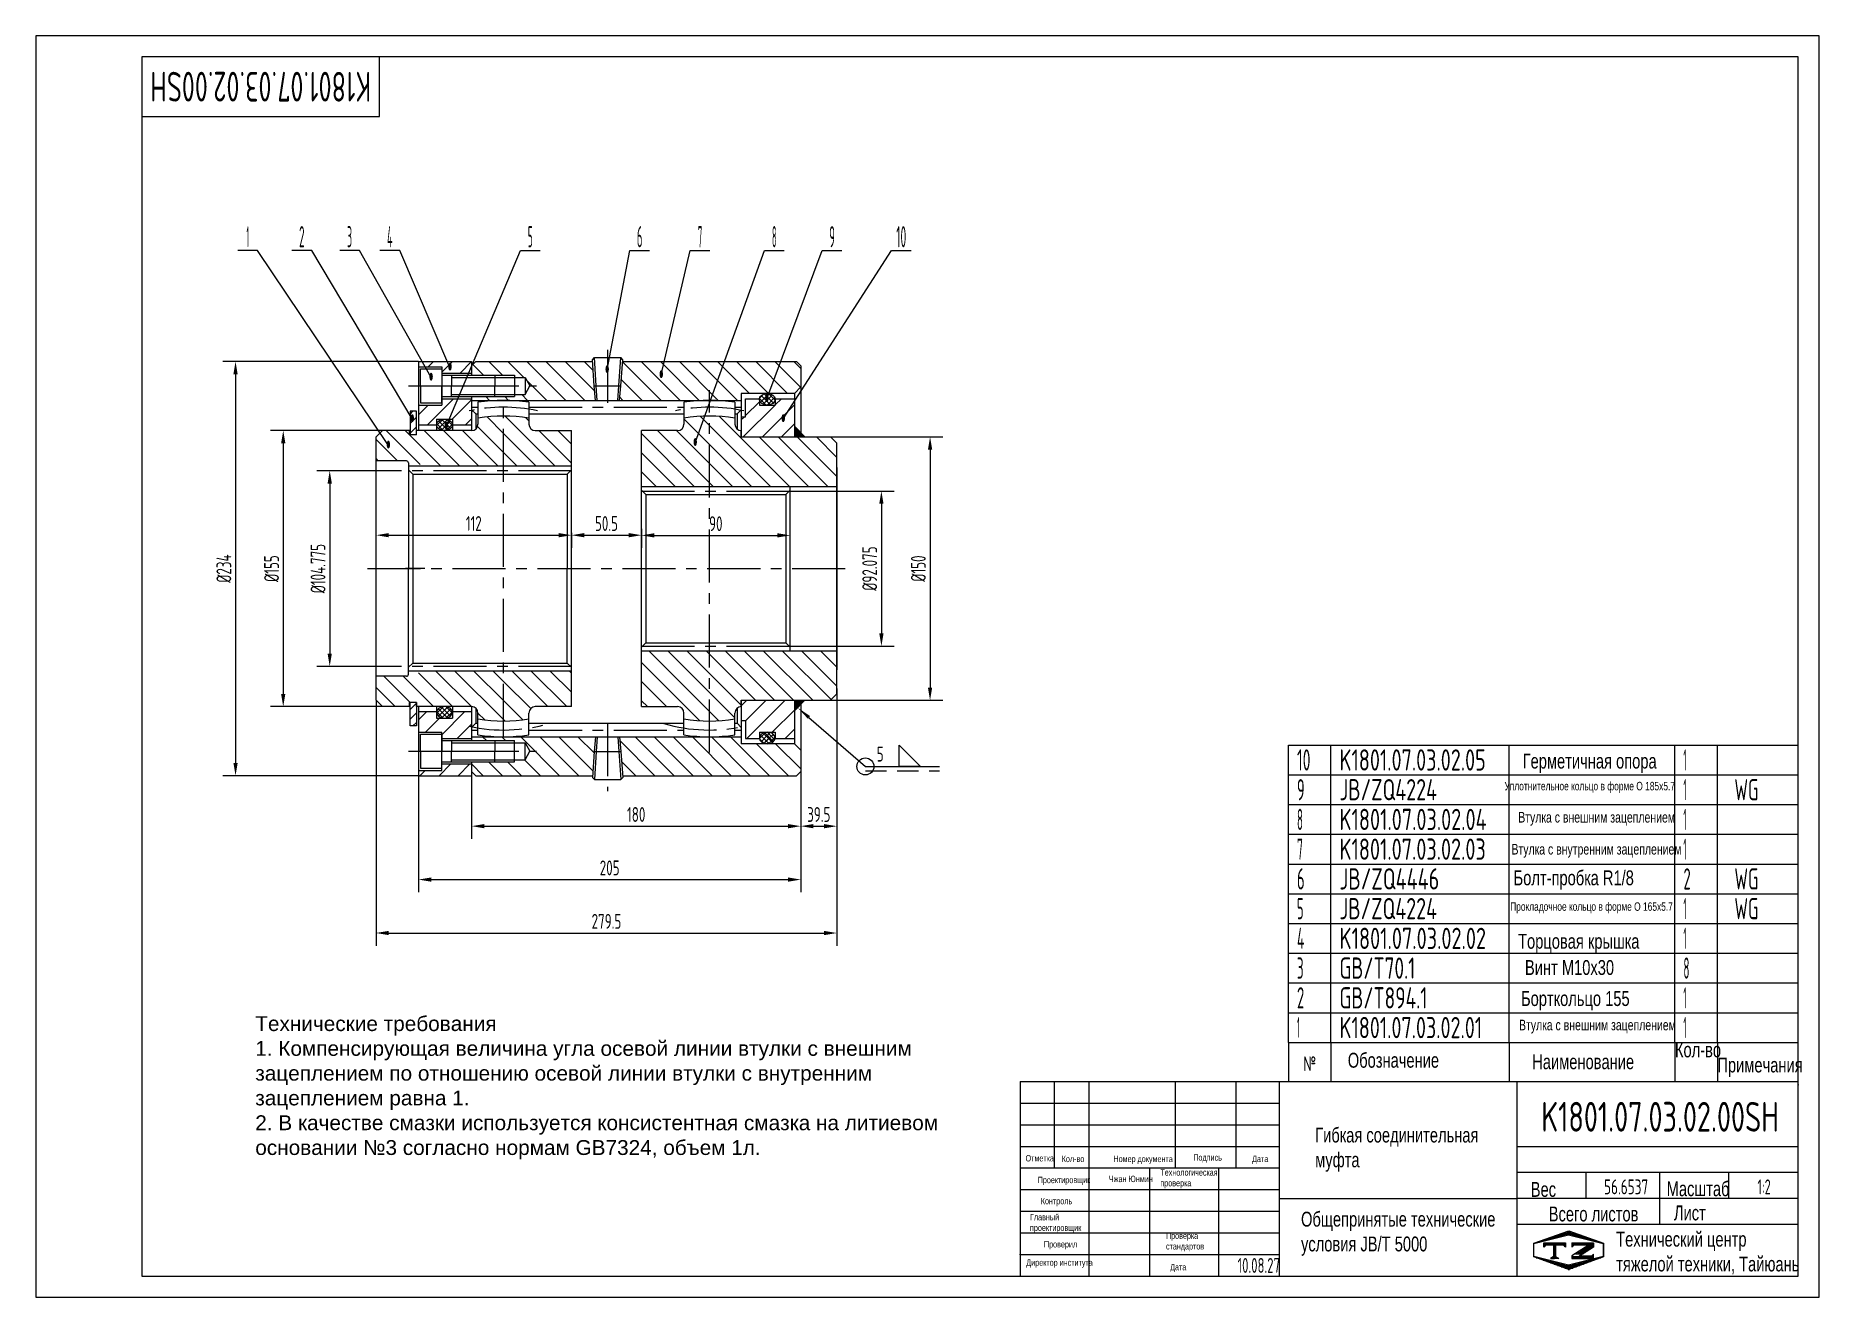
# Model space of a CAD drawing. Header units: millimetres. Extents: x 0 to 840, y 0 to 594.
import ezdxf
from ezdxf.enums import TextEntityAlignment as Align

# ---------------------------------------------------------------- set-up
doc = ezdxf.new("R2010")
doc.units = ezdxf.units.MM
doc.header["$LTSCALE"] = 20
doc.linetypes.add('F', pattern=[0.75, 0.5, -0.25])
doc.linetypes.add('G', pattern=[2, 1.25, -0.25, 0.25, -0.25])
for name, color, linetype in [('01', 7, 'Continuous'), ('02', 1, 'Continuous'), ('04', 2, 'F'), ('05', 4, 'G'), ('08', 1, 'Continuous'), ('11', 3, 'Continuous'), ('13', 3, 'Continuous'), ('INTE_THICK', 7, 'Continuous'), ('THICK', 7, 'Continuous'), ('THIN', 1, 'Continuous')]:
    doc.layers.add(name, color=color, linetype=linetype)
doc.styles.get("Standard").update_dxf_attribs({"font": 'isocp', "width": 0.707, "bigfont": 'intecad.shx'})
doc.dimstyles.new('INTE', dxfattribs={"dimscale": 2, "dimtxt": 3.5, "dimasz": 3, "dimexe": 3, "dimexo": 0, "dimgap": 1, "dimtad": 1, "dimdec": 3, "dimdsep": 46, "dimtxsty": 'Standard', "dimcen": 0, "dimclrd": 1, "dimclre": 1, "dimclrt": 3, "dimaunit": 1, "dimadec": 0, "dimazin": 0, "dimtfac": 1, "dimtmove": 0, "dimatfit": 0, "dimfxl": 1, "dimarcsym": 0})
pattern_1 = [(45, (-46.489, 0), (-1.122532, 1.122532), []), (135, (-46.489, 0), (-1.122532, -1.122532), [])]
pattern_2 = [(315, (-46.489, 686.1917), (-1.122532, -1.122532), []), (225, (-46.489, 686.1917), (-1.122532, 1.122532), [])]
pattern_3 = [(135, (-46.489, 0), (-4.49013, -4.49013), [])]

msp = doc.modelspace()

# ---------------------------------------------------------------- texts
at = {"layer": '01', "attachment_point": 1}
for s, insert, char_height in [('{\\fArial|b0|i0|c204|p34;\\C3;Герметичная опора}', (700.2803, 255.9734), 7), ('{\\fArial|b0|i0|c204|p34;\\C3;Уплотнительное кольцо в форме О 185х5.7}', (691.7154, 242.6945), 4), ('{\\fArial|b0|i0|c204|p34;\\C3;Втулка с внешним зацеплением}', (698.2129, 228.5304), 5), ('{\\fArial|b0|i0|c204|p34;\\C3;Втулка с внутренним зацеплением}', (695.027, 213.481), 5), ('{\\fArial|b0|i0|c204|p34;\\C3;Болт-пробка \\fArial|b0|i0|c0|p34;R1/8}', (695.9998, 200.9932), 7), ('{\\fArial|b0|i0|c204|p34;\\C3;Прокладочное кольцо в форме О 165х5.7}', (694.4045, 185.9833), 4), ('{\\fArial|b0|i0|c204|p34;\\C3;Торцовая крышка}', (698.1202, 171.1334), 7), ('{\\fArial|b0|i0|c204|p34;\\C3;Винт М10х30}', (701.3701, 158.7819), 7), ('{\\fArial|b0|i0|c204|p34;\\C3;Борткольцо 155}', (699.5122, 144.1639), 7), ('{\\fArial|b0|i0|c204|p34;\\W1;\\C3;Технические требования\\P1. Компенсирующая величина угла осевой линии втулки с внешним\\Pзацеплением по отношению осевой линии втулки с внутренним\\Pзацеплением равна 1.\\P2. В качестве смазки используется консистентная смазка на литиевом\\Pосновании №3 согласно нормам \\fArial|b0|i0|c0|p34;GB7324\\fArial|b0|i0|c204|p34;, объем 1л.}', (103.4144, 132.3652), 7), ('{\\fArial|b0|i0|c204|p34;\\C3;Втулка с внешним зацеплением}', (698.5833, 130.7061), 5), ('{\\fArial|b0|i0|c204|p34;Кол-во}', (772, 120), 7), ('{\\fArial|b0|i0|c204|p34;Обозначение}', (617.9318, 115.1074), 7), ('{\\fArial|b0|i0|c204|p34;Наименование}', (704.7861, 114.4113), 7), ('{\\fArial|b0|i0|c204|p34;Примечания}', (792, 112.8806), 7), ('{\\fArial|b0|i0|c204|p34;\\C3;Гибкая соединительная\\Pмуфта}', (602.5884, 79.8963), 7), ('{\\fArial|b0|i0|c204|p34;Подпись}', (545.1747, 67.3215), 3), ('{\\fArial|b0|i0|c204|p34;Отметка}', (466.1818, 66.9778), 3), ('{\\fArial|b0|i0|c204|p34;Кол-во}', (483.1929, 66.6706), 3), ('{\\fArial|b0|i0|c204|p34;Номер документа}', (507.5533, 66.6706), 3), ('{\\fArial|b0|i0|c204|p34;Дата}', (572.8615, 66.6706), 3), ('{\\fArial|b0|i0|c204|p34;Проектировщик}', (471.8863, 56.7445), 3), ('{\\fArial|b0|i0|c204|p34;\\C3;Чжан Юнмин}', (505.4361, 57.2326), 3), ('{\\fArial|b0|i0|c204|p34;Вес}', (704.0966, 54.2989), 7), ('{\\fArial|b0|i0|c204|p34;Масштаб}', (768.1018, 54.6243), 7), ('{\\fArial|b0|i0|c204|p34;Контроль}', (473.3521, 46.8184), 3), ('{\\fArial|b0|i0|c204|p34;Всего листов}', (712.5655, 42.7456), 7), ('{\\fArial|b0|i0|c204|p34;Лист}', (771.522, 43.2337), 7), ('{\\fArial|b0|i0|c204|p34;Главный\\Pпроектировщик}', (468.2645, 39.225), 3), ('{\\fArial|b0|i0|c204|p34;Общепринятые технические\\Pусловия \\fArial|b0|i0|c0|p34;JB/T 5000}', (595.9118, 40.2973), 7), ('{\\fArial|b0|i0|c204|p34;Проверил}', (474.8178, 26.478), 3), ('{\\fArial|b0|i0|c204|p34;Проверка\\Pстандартов}', (532.2902, 30.529), 3), ('{\\fArial|b0|i0|c204|p34;Технический центр\\Pтяжелой техники, Тайюань}', (744.3238, 30.8668), 7), ('{\\fArial|b0|i0|c204|p34;Директор института}', (466.5259, 17.8537), 3), ('{\\fArial|b0|i0|c204|p34;Дата}', (534.2629, 15.7383), 3)]:
    msp.add_mtext(s, dxfattribs=dict(at, insert=insert, char_height=char_height))
for s, insert, char_height, width in [('{\\Fisocp,intecad|c204;№}', (597.031, 113.4831), 7, 0.23223), ('{\\fArial|b0|i0|c204|p34;Технологическая\\Pпроверка}', (529.6559, 60.2891), 3, 1.494229)]:
    msp.add_mtext(s, dxfattribs=dict(at, insert=insert, char_height=char_height, width=width))
at = {"layer": '02', "width": 0.605172}
for p, p2 in [((194.2223, 436.3024), (196.0223, 436.3024)), ((268.2494, 435.1188), (270.0494, 435.1188)), ((185.3391, 431.5681), (187.1391, 431.5681)), ((293.7147, 432.7517), (295.5147, 432.7517)), ((343.4609, 421.5077), (345.2609, 421.5077)), ((176.4558, 412.0391), (178.2558, 412.0391)), ((192.4457, 408.4884), (194.2457, 408.4884)), ((351.1597, 412.0391), (352.9597, 412.0391)), ((309.7045, 400.7952), (311.5045, 400.7952)), ((165.2037, 399.6116), (167.0037, 399.6116))]:
    msp.add_text('●', height=3, dxfattribs=at).set_placement(p, p2, align=Align.FIT)
at = {"layer": '11', "width": 0.6485}
msp.add_text('K1801.07.03.02.00SH', height=14, rotation=180, dxfattribs=at).set_placement((158, 577), (54, 577), align=Align.FIT)
at = {"layer": '11'}
for s, height, width, p, p2 in [('1', 10, 0.299955, (99.3383, 494.3385), (100.3881, 494.3385)), ('2', 10, 0.417704, (124.0544, 494.3385), (126.6026, 494.3385)), ('3', 10, 0.391787, (146.6742, 494.3385), (148.9913, 494.3385)), ('4', 10, 0.403785, (165.4714, 494.3385), (168.096, 494.3385)), ('5', 10, 0.391787, (231.7779, 494.3385), (234.095, 494.3385)), ('6', 10, 0.445993, (283.1222, 494.3385), (285.7964, 494.3385)), ('7', 10, 0.381761, (311.8358, 494.3385), (313.9355, 494.3385)), ('8', 10, 0.381761, (346.7766, 494.3385), (348.8763, 494.3385)), ('9', 10, 0.430278, (373.7311, 494.3385), (376.4057, 494.3385)), ('10', 10, 0.449988, (405.2761, 494.3385), (410.0045, 494.3385)), ('10', 10, 0.606076, (594, 248), (600.3686, 248)), ('K1801.07.03.02.05', 10, 0.696284, (614, 248), (682.9072, 248)), ('1', 10, 0.404, (776, 248), (777.414, 248)), ('9', 10, 0.579528, (594, 234), (597.6023, 234)), ('JB/ZQ4224', 10, 0.691053, (614, 234), (659.955, 234)), ('1', 10, 0.404, (776, 234), (777.414, 234)), ('WG', 10, 0.6464, (800, 234), (811.312, 234)), ('8', 10, 0.514182, (594, 220), (596.828, 220)), ('K1801.07.03.02.04', 10, 0.696347, (614, 220), (683.3213, 220)), ('1', 10, 0.404, (776, 220), (777.414, 220)), ('7', 10, 0.514182, (594, 206), (596.828, 206)), ('K1801.07.03.02.03', 10, 0.696284, (614, 206), (682.9072, 206)), ('1', 10, 0.404, (776, 206), (777.414, 206)), ('6', 10, 0.600695, (594, 192), (597.6018, 192)), ('JB/ZQ4446', 10, 0.691404, (614, 192), (661.0127, 192)), ('2', 10, 0.562593, (776, 192), (779.4322, 192)), ('WG', 10, 0.6464, (800, 192), (811.312, 192)), ('5', 10, 0.527686, (594, 178), (597.1208, 178)), ('JB/ZQ4224', 10, 0.691053, (614, 178), (659.955, 178)), ('1', 10, 0.404, (776, 178), (777.414, 178)), ('WG', 10, 0.6464, (800, 178), (811.312, 178)), ('4', 10, 0.543846, (594, 164), (597.535, 164)), ('K1801.07.03.02.02', 10, 0.696304, (614, 164), (683.039, 164)), ('1', 10, 0.404, (776, 164), (777.414, 164)), ('3', 10, 0.527686, (594, 150), (597.1208, 150)), ('GB/T70.1', 10, 0.693516, (614, 150), (649.7161, 150)), ('8', 10, 0.514182, (776, 150), (778.828, 150)), ('2', 10, 0.562593, (594, 136), (597.4322, 136)), ('GB/T894.1', 10, 0.695336, (614, 136), (655.3968, 136)), ('1', 10, 0.404, (776, 136), (777.414, 136)), ('1', 10, 0.404, (594, 122), (595.414, 122)), ('K1801.07.03.02.01', 10, 0.696016, (614, 122), (681.2003, 122)), ('1', 10, 0.404, (776, 122), (777.414, 122)), ('K1801.07.03.02.00SH', 14, 0.697742, (709.0516, 78), (820.9484, 78)), ('56.6537', 7, 0.682621, (738.6071, 48.5), (759.3929, 48.5)), ('1:2', 7, 0.63179, (810.882, 48.5), (817.118, 48.5)), ('10.08.27', 7, 0.642055, (566, 11.5), (586, 11.5))]:
    msp.add_text(s, height=height, dxfattribs=dict(at, width=width)).set_placement(p, p2, align=Align.FIT)

# ---------------------------------------------------------------- blocks, each defined once
blk = doc.blocks.new('*D52')
at = {"layer": '08', "color": 1, "lineweight": -2}
for p, q in [((205.31, 247.6), (205.31, 215.82)), ((360.31, 247.6), (360.31, 215.82)), ((211.31, 221.82), (354.31, 221.82))]:
    blk.add_line(p, q, dxfattribs=at)
at = {"layer": '08', "color": 1}
for points in [[(211.31, 222.82), (211.31, 220.82), (205.31, 221.82)], [(354.31, 222.82), (354.31, 220.82), (360.31, 221.82)]]:
    blk.add_solid(points, dxfattribs=at)
at = {"layer": 'DEFPOINTS', "color": 0}
for p in [(205.31, 247.6), (360.31, 247.6), (360.31, 221.82)]:
    blk.add_point(p, dxfattribs=at)
at = {"layer": '08', "color": 3, "insert": (282.81, 227.32), "char_height": 7, "attachment_point": 5}
blk.add_mtext('180', dxfattribs=at)
blk = doc.blocks.new('*U12', base_point=(258.13, 456.8))
at = {"layer": '01'}
for p, q in [((257.96, 460.8), (283.13, 460.8)), ((278.13, 461.8), (278.13, 451.8)), ((283.13, 460.8), (283.13, 452.8)), ((283.13, 460.8), (285.44, 456.8)), ((283.13, 452.8), (285.44, 456.8)), ((257.96, 452.8), (283.13, 452.8))]:
    blk.add_line(p, q, dxfattribs=at)
at = {"layer": '02'}
for p, q in [((257.96, 461.8), (278.13, 461.8)), ((257.96, 451.8), (278.13, 451.8))]:
    blk.add_line(p, q, dxfattribs=at)
at = {"layer": '05'}
blk.add_line((255.13, 456.8), (288.44, 456.8), dxfattribs=at)
blk = doc.blocks.new('*D53')
at = {"layer": '08', "color": 1, "lineweight": -2}
for p, q in [((285.31, 358.74), (285.31, 364.74)), ((355.31, 356.26), (355.31, 364.74)), ((291.31, 358.74), (349.31, 358.74))]:
    blk.add_line(p, q, dxfattribs=at)
at = {"layer": '08', "color": 1}
for points in [[(291.31, 359.74), (291.31, 357.74), (285.31, 358.74)], [(349.31, 359.74), (349.31, 357.74), (355.31, 358.74)]]:
    blk.add_solid(points, dxfattribs=at)
at = {"layer": 'DEFPOINTS', "color": 0}
for p in [(285.31, 358.74), (355.31, 358.74), (355.31, 356.26)]:
    blk.add_point(p, dxfattribs=at)
at = {"layer": '08', "color": 3, "insert": (320.31, 364.24), "char_height": 7, "attachment_point": 5}
blk.add_mtext('90', dxfattribs=at)
blk = doc.blocks.new('*D55')
at = {"layer": '08', "color": 1, "lineweight": -2}
for p, q in [((160.31, 389.13), (132.48, 389.13)), ((138.48, 383.13), (138.48, 303.06)), ((160.31, 297.06), (132.48, 297.06))]:
    blk.add_line(p, q, dxfattribs=at)
at = {"layer": '08', "color": 1}
for points in [[(137.48, 383.13), (139.48, 383.13), (138.48, 389.13)], [(137.48, 303.06), (139.48, 303.06), (138.48, 297.06)]]:
    blk.add_solid(points, dxfattribs=at)
at = {"layer": 'DEFPOINTS', "color": 0}
for p in [(160.31, 389.13), (138.48, 297.06), (160.31, 297.06)]:
    blk.add_point(p, dxfattribs=at)
at = {"layer": '08', "color": 3, "insert": (132.98, 343.1), "char_height": 7, "attachment_point": 5, "rotation": 90}
blk.add_mtext('%%c104.775', dxfattribs=at)
blk = doc.blocks.new('*D56')
at = {"layer": '08', "color": 1, "lineweight": -2}
for p, q in [((163.31, 408.1), (110.59, 408.1)), ((116.59, 402.1), (116.59, 284.1)), ((163.31, 278.1), (110.59, 278.1))]:
    blk.add_line(p, q, dxfattribs=at)
at = {"layer": '08', "color": 1}
for points in [[(115.59, 402.1), (117.59, 402.1), (116.59, 408.1)], [(115.59, 284.1), (117.59, 284.1), (116.59, 278.1)]]:
    blk.add_solid(points, dxfattribs=at)
at = {"layer": 'DEFPOINTS', "color": 0}
for p in [(163.31, 408.1), (116.59, 278.1), (163.31, 278.1)]:
    blk.add_point(p, dxfattribs=at)
at = {"layer": '08', "color": 3, "insert": (111.09, 343.1), "char_height": 7, "attachment_point": 5, "rotation": 90}
blk.add_mtext('%%c155', dxfattribs=at)
blk = doc.blocks.new('*D57')
at = {"layer": '08', "color": 1, "lineweight": -2}
for p, q in [((180.31, 440.6), (88.13, 440.6)), ((94.13, 434.6), (94.13, 251.6)), ((180.98, 245.6), (88.13, 245.6))]:
    blk.add_line(p, q, dxfattribs=at)
at = {"layer": '08', "color": 1}
for points in [[(93.13, 434.6), (95.13, 434.6), (94.13, 440.6)], [(93.13, 251.6), (95.13, 251.6), (94.13, 245.6)]]:
    blk.add_solid(points, dxfattribs=at)
at = {"layer": 'DEFPOINTS', "color": 0}
for p in [(180.31, 440.6), (94.13, 245.6), (180.98, 245.6)]:
    blk.add_point(p, dxfattribs=at)
at = {"layer": '08', "color": 3, "insert": (88.63, 343.1), "char_height": 7, "attachment_point": 5, "rotation": 90}
blk.add_mtext('%%c234', dxfattribs=at)
blk = doc.blocks.new('*D58')
at = {"layer": '08', "color": 1, "lineweight": -2}
for p, q in [((349.95, 379.61), (404.29, 379.61)), ((398.29, 373.61), (398.29, 312.58)), ((349.95, 306.58), (404.29, 306.58))]:
    blk.add_line(p, q, dxfattribs=at)
at = {"layer": '08', "color": 1}
for points in [[(397.29, 373.61), (399.29, 373.61), (398.29, 379.61)], [(397.29, 312.58), (399.29, 312.58), (398.29, 306.58)]]:
    blk.add_solid(points, dxfattribs=at)
at = {"layer": 'DEFPOINTS', "color": 0}
for p in [(349.95, 379.61), (349.95, 306.58), (398.29, 306.58)]:
    blk.add_point(p, dxfattribs=at)
at = {"layer": '08', "color": 3, "insert": (392.79, 343.1), "char_height": 7, "attachment_point": 5, "rotation": 90}
blk.add_mtext('%%c92.075', dxfattribs=at)
blk = doc.blocks.new('*D60')
at = {"layer": '08', "color": 1, "lineweight": -2}
for p, q in [((377.31, 284.1), (377.31, 215.82)), ((360.31, 248.76), (360.31, 215.82)), ((366.31, 221.82), (371.31, 221.82))]:
    blk.add_line(p, q, dxfattribs=at)
at = {"layer": '08', "color": 1}
for points in [[(366.31, 222.82), (366.31, 220.82), (360.31, 221.82)], [(371.31, 222.82), (371.31, 220.82), (377.31, 221.82)]]:
    blk.add_solid(points, dxfattribs=at)
at = {"layer": 'DEFPOINTS', "color": 0}
for p in [(377.31, 284.1), (360.31, 248.76), (377.31, 221.82)]:
    blk.add_point(p, dxfattribs=at)
at = {"layer": '08', "color": 3, "insert": (368.81, 227.32), "char_height": 7, "attachment_point": 5}
blk.add_mtext('39.5', dxfattribs=at)
blk = doc.blocks.new('*D61')
at = {"layer": '08', "color": 1, "lineweight": -2}
for p, q in [((180.31, 245.6), (180.31, 190.68)), ((360.31, 248.76), (360.31, 190.68)), ((186.31, 196.68), (354.31, 196.68))]:
    blk.add_line(p, q, dxfattribs=at)
at = {"layer": '08', "color": 1}
for points in [[(186.31, 197.68), (186.31, 195.68), (180.31, 196.68)], [(354.31, 197.68), (354.31, 195.68), (360.31, 196.68)]]:
    blk.add_solid(points, dxfattribs=at)
at = {"layer": 'DEFPOINTS', "color": 0}
for p in [(180.31, 245.6), (360.31, 248.76), (360.31, 196.68)]:
    blk.add_point(p, dxfattribs=at)
at = {"layer": '08', "color": 3, "insert": (270.31, 202.18), "char_height": 7, "attachment_point": 5}
blk.add_mtext('205', dxfattribs=at)
blk = doc.blocks.new('*D62')
at = {"layer": '08', "color": 1, "lineweight": -2}
for p, q in [((377.31, 286.66), (377.31, 165.52)), ((160.31, 281.1), (160.31, 165.52)), ((166.31, 171.52), (371.31, 171.52))]:
    blk.add_line(p, q, dxfattribs=at)
at = {"layer": '08', "color": 1}
for points in [[(166.31, 172.52), (166.31, 170.52), (160.31, 171.52)], [(371.31, 172.52), (371.31, 170.52), (377.31, 171.52)]]:
    blk.add_solid(points, dxfattribs=at)
at = {"layer": 'DEFPOINTS', "color": 0}
for p in [(377.31, 286.66), (160.31, 281.1), (377.31, 171.52)]:
    blk.add_point(p, dxfattribs=at)
at = {"layer": '08', "color": 3, "insert": (268.81, 177.02), "char_height": 7, "attachment_point": 5}
blk.add_mtext('279.5', dxfattribs=at)
blk = doc.blocks.new('*D63')
at = {"layer": '08', "color": 1, "lineweight": -2}
for p, q in [((374.31, 405.1), (427.21, 405.1)), ((421.21, 399.1), (421.21, 287.1)), ((374.31, 281.1), (427.21, 281.1))]:
    blk.add_line(p, q, dxfattribs=at)
at = {"layer": '08', "color": 1}
for points in [[(420.21, 399.1), (422.21, 399.1), (421.21, 405.1)], [(420.21, 287.1), (422.21, 287.1), (421.21, 281.1)]]:
    blk.add_solid(points, dxfattribs=at)
at = {"layer": 'DEFPOINTS', "color": 0}
for p in [(374.31, 405.1), (374.31, 281.1), (421.21, 281.1)]:
    blk.add_point(p, dxfattribs=at)
at = {"layer": '08', "color": 3, "insert": (415.71, 343.1), "char_height": 7, "attachment_point": 5, "rotation": 90}
blk.add_mtext('%%c150', dxfattribs=at)
blk = doc.blocks.new('*U64', base_point=(162.31, 387.55))
at = {"layer": '01'}
for p, q in [((162.31, 387.55), (160.31, 389.55)), ((162.31, 387.55), (162.31, 298.65)), ((162.31, 298.65), (160.31, 296.65))]:
    blk.add_line(p, q, dxfattribs=at)
blk = doc.blocks.new('*D65')
at = {"layer": '08', "color": 1, "lineweight": -2}
for p, q in [((285.31, 361.74), (285.31, 352.82)), ((252.31, 359.92), (252.31, 352.82)), ((258.31, 358.82), (279.31, 358.82))]:
    blk.add_line(p, q, dxfattribs=at)
at = {"layer": '08', "color": 1}
for points in [[(258.31, 359.82), (258.31, 357.82), (252.31, 358.82)], [(279.31, 359.82), (279.31, 357.82), (285.31, 358.82)]]:
    blk.add_solid(points, dxfattribs=at)
at = {"layer": 'DEFPOINTS', "color": 0}
for p in [(285.31, 361.74), (252.31, 359.92), (285.31, 358.82)]:
    blk.add_point(p, dxfattribs=at)
at = {"layer": '08', "color": 3, "insert": (268.81, 364.32), "char_height": 7, "attachment_point": 5}
blk.add_mtext('50.5', dxfattribs=at)
blk = doc.blocks.new('*D66')
at = {"layer": '08', "color": 1, "lineweight": -2}
for p, q in [((160.31, 349.16), (160.31, 364.82)), ((252.31, 349.16), (252.31, 364.82)), ((166.31, 358.82), (246.31, 358.82))]:
    blk.add_line(p, q, dxfattribs=at)
at = {"layer": '08', "color": 1}
for points in [[(166.31, 359.82), (166.31, 357.82), (160.31, 358.82)], [(246.31, 359.82), (246.31, 357.82), (252.31, 358.82)]]:
    blk.add_solid(points, dxfattribs=at)
at = {"layer": 'DEFPOINTS', "color": 0}
for p in [(252.31, 358.82), (160.31, 349.16), (252.31, 349.16)]:
    blk.add_point(p, dxfattribs=at)
at = {"layer": '08', "color": 3, "insert": (206.31, 364.32), "char_height": 7, "attachment_point": 5}
blk.add_mtext('112', dxfattribs=at)
blk = doc.blocks.new('*U67', base_point=(358.86, 277.65))
at = {"layer": '01'}
blk.add_lwpolyline([(406.73, 259.95), (416.73, 249.95), (406.73, 249.95)], close=True, dxfattribs=at)
blk.add_circle((390.73, 249.95), 4, dxfattribs=at)
at = {"layer": '02'}
blk.add_lwpolyline([(358.86, 277.65, 0, 1.6, 0), (364.14, 273.06, 1.6, 1.6, 0)], format="xyseb", dxfattribs=at)
blk.add_lwpolyline([(364.14, 273.06), (390.73, 249.95), (425.73, 249.95)], dxfattribs=at)
at = {"layer": '04'}
blk.add_line((390.73, 247.85), (425.73, 247.85), dxfattribs=at)
at = {"layer": '13', "width": 0.707}
blk.add_text('5', height=7, dxfattribs=at).set_placement((396.13, 252.25))
blk = doc.blocks.new('*U81', base_point=(251.96, 168.31))
at = {"layer": '01'}
for p, q in [((251.96, 168.31), (251.96, 182.31)), ((195.96, 168.31), (251.96, 168.31))]:
    blk.add_line(p, q, dxfattribs=at)
blk = doc.blocks.new('*U82')
at = {"layer": '04'}
blk.add_blockref('*U81', (0, 0), dxfattribs=at)
blk = doc.blocks.new('*U83')
at = {"layer": '01'}
for points in [[(415, 292), (25, 292)], [(25, 292), (25, 5)], [(415, 5), (415, 292)], [(25, 5), (415, 5)]]:
    blk.add_lwpolyline(points, dxfattribs=at)
at = {"layer": '02'}
for points in [[(420, 297), (0, 297)], [(0, 297), (0, 0)], [(420, 0), (420, 297)], [(0, 0), (420, 0)]]:
    blk.add_lwpolyline(points, dxfattribs=at)
blk = doc.blocks.new('*U86')
at = {"layer": '01'}
for p, q in [((0, -14), (0, 0)), ((240, -14), (240, 0))]:
    blk.add_line(p, q, dxfattribs=at)
at = {"layer": '02'}
for p, q in [((0, 0), (20, 0)), ((20, -14), (20, 0)), ((20, 0), (104, 0)), ((104, -14), (104, 0)), ((104, 0), (182, 0)), ((182, -14), (182, 0)), ((182, 0), (202, 0)), ((202, -14), (202, 0)), ((202, 0), (240, 0))]:
    blk.add_line(p, q, dxfattribs=at)
blk = doc.blocks.new('*U87')
at = {"layer": '01'}
for p, q in [((0, -14), (0, 0)), ((240, -14), (240, 0))]:
    blk.add_line(p, q, dxfattribs=at)
at = {"layer": '02'}
for p, q in [((0, 0), (20, 0)), ((20, -14), (20, 0)), ((20, 0), (104, 0)), ((104, -14), (104, 0)), ((104, 0), (182, 0)), ((182, -14), (182, 0)), ((182, 0), (202, 0)), ((202, -14), (202, 0)), ((202, 0), (240, 0))]:
    blk.add_line(p, q, dxfattribs=at)
blk = doc.blocks.new('*U88')
at = {"layer": '01'}
for p, q in [((0, -14), (0, 0)), ((240, -14), (240, 0))]:
    blk.add_line(p, q, dxfattribs=at)
at = {"layer": '02'}
for p, q in [((0, 0), (20, 0)), ((20, -14), (20, 0)), ((20, 0), (104, 0)), ((104, -14), (104, 0)), ((104, 0), (182, 0)), ((182, -14), (182, 0)), ((182, 0), (202, 0)), ((202, -14), (202, 0)), ((202, 0), (240, 0))]:
    blk.add_line(p, q, dxfattribs=at)
blk = doc.blocks.new('*U89')
at = {"layer": '01'}
for p, q in [((0, -14), (0, 0)), ((240, -14), (240, 0))]:
    blk.add_line(p, q, dxfattribs=at)
at = {"layer": '02'}
for p, q in [((0, 0), (20, 0)), ((20, -14), (20, 0)), ((20, 0), (104, 0)), ((104, -14), (104, 0)), ((104, 0), (182, 0)), ((182, -14), (182, 0)), ((182, 0), (202, 0)), ((202, -14), (202, 0)), ((202, 0), (240, 0))]:
    blk.add_line(p, q, dxfattribs=at)
blk = doc.blocks.new('*U90')
at = {"layer": '01'}
for p, q in [((0, -14), (0, 0)), ((240, -14), (240, 0))]:
    blk.add_line(p, q, dxfattribs=at)
at = {"layer": '02'}
for p, q in [((0, 0), (20, 0)), ((20, -14), (20, 0)), ((20, 0), (104, 0)), ((104, -14), (104, 0)), ((104, 0), (182, 0)), ((182, -14), (182, 0)), ((182, 0), (202, 0)), ((202, -14), (202, 0)), ((202, 0), (240, 0))]:
    blk.add_line(p, q, dxfattribs=at)
blk = doc.blocks.new('*U91')
at = {"layer": '01'}
for p, q in [((0, -14), (0, 0)), ((240, -14), (240, 0))]:
    blk.add_line(p, q, dxfattribs=at)
at = {"layer": '02'}
for p, q in [((0, 0), (20, 0)), ((20, -14), (20, 0)), ((20, 0), (104, 0)), ((104, -14), (104, 0)), ((104, 0), (182, 0)), ((182, -14), (182, 0)), ((182, 0), (202, 0)), ((202, -14), (202, 0)), ((202, 0), (240, 0))]:
    blk.add_line(p, q, dxfattribs=at)
blk = doc.blocks.new('*U92')
at = {"layer": '01'}
for p, q in [((0, -14), (0, 0)), ((240, -14), (240, 0))]:
    blk.add_line(p, q, dxfattribs=at)
at = {"layer": '02'}
for p, q in [((0, 0), (20, 0)), ((20, -14), (20, 0)), ((20, 0), (104, 0)), ((104, -14), (104, 0)), ((104, 0), (182, 0)), ((182, -14), (182, 0)), ((182, 0), (202, 0)), ((202, -14), (202, 0)), ((202, 0), (240, 0))]:
    blk.add_line(p, q, dxfattribs=at)
blk = doc.blocks.new('*U93')
at = {"layer": '01'}
for p, q in [((0, -14), (0, 0)), ((240, -14), (240, 0))]:
    blk.add_line(p, q, dxfattribs=at)
at = {"layer": '02'}
for p, q in [((0, 0), (20, 0)), ((20, -14), (20, 0)), ((20, 0), (104, 0)), ((104, -14), (104, 0)), ((104, 0), (182, 0)), ((182, -14), (182, 0)), ((182, 0), (202, 0)), ((202, -14), (202, 0)), ((202, 0), (240, 0))]:
    blk.add_line(p, q, dxfattribs=at)
blk = doc.blocks.new('*U94')
at = {"layer": '01'}
for p, q in [((0, -14), (0, 0)), ((240, -14), (240, 0))]:
    blk.add_line(p, q, dxfattribs=at)
at = {"layer": '02'}
for p, q in [((0, 0), (20, 0)), ((20, -14), (20, 0)), ((20, 0), (104, 0)), ((104, -14), (104, 0)), ((104, 0), (182, 0)), ((182, -14), (182, 0)), ((182, 0), (202, 0)), ((202, -14), (202, 0)), ((202, 0), (240, 0))]:
    blk.add_line(p, q, dxfattribs=at)
blk = doc.blocks.new('*U95')
at = {"layer": '01'}
for p, q in [((0, -14), (0, 0)), ((0, 0), (20, 0)), ((20, 0), (104, 0)), ((104, 0), (182, 0)), ((182, 0), (202, 0)), ((202, 0), (240, 0)), ((240, -14), (240, 0))]:
    blk.add_line(p, q, dxfattribs=at)
at = {"layer": '02'}
for p, q in [((20, -14), (20, 0)), ((104, -14), (104, 0)), ((182, -14), (182, 0)), ((202, -14), (202, 0))]:
    blk.add_line(p, q, dxfattribs=at)
blk = doc.blocks.new('*X99')
at = {"color": 0}
for p, q in [((127.06, 7.8), (132.06, 7.8)), ((127.06, 7.5), (132.06, 7.5)), ((127.06, 7.2), (127.32, 7.2)), ((127.84, 5.4), (129.64, 5.4)), ((128.3, 5.7), (130.1, 5.7)), ((128.77, 6), (130.57, 6)), ((129.23, 6.3), (131.04, 6.3)), ((129.7, 6.6), (131.51, 6.6)), ((130.16, 6.9), (131.98, 6.9)), ((130.62, 7.2), (132.06, 7.2))]:
    blk.add_line(p, q, dxfattribs=at)
blk = doc.blocks.new('*X100')
at = {"color": 0}
for p, q in [((127.06, 4.8), (132.06, 4.8)), ((127.06, 4.5), (132.06, 4.5)), ((131.84, 5.1), (132.06, 5.1))]:
    blk.add_line(p, q, dxfattribs=at)
blk = doc.blocks.new('*X98')
at = {"color": 0}
for p, q in [((122.34, 4.5), (123.72, 4.5)), ((122.82, 4.8), (123.24, 4.8))]:
    blk.add_line(p, q, dxfattribs=at)
blk = doc.blocks.new('*X97')
at = {"color": 0}
for p, q in [((120.53, 7.8), (125.53, 7.8)), ((120.53, 7.5), (125.53, 7.5)), ((120.53, 7.2), (120.79, 7.2)), ((125.27, 7.2), (125.53, 7.2))]:
    blk.add_line(p, q, dxfattribs=at)
blk = doc.blocks.new('*X96')
at = {"color": 0}
for p, q in [((119.8, 8.4), (120.72, 8.4)), ((120.66, 8.7), (121.92, 8.7)), ((121.52, 9), (123.12, 9)), ((122.38, 9.3), (124.32, 9.3)), ((123.24, 9.6), (125.52, 9.6)), ((124.1, 9.9), (128.52, 9.9)), ((124.97, 10.2), (127.67, 10.2)), ((125.83, 10.5), (126.82, 10.5)), ((127.02, 9.6), (129.37, 9.6)), ((128.22, 9.3), (130.22, 9.3)), ((129.42, 9), (131.07, 9)), ((130.62, 8.7), (131.92, 8.7)), ((131.82, 8.4), (132.77, 8.4)), ((118.22, 7.8), (118.32, 7.8)), ((118.22, 7.5), (118.27, 7.5)), ((118.22, 7.2), (118.27, 7.2)), ((118.22, 6.9), (118.27, 6.9)), ((118.22, 6.6), (118.27, 6.6)), ((118.22, 6.3), (118.27, 6.3)), ((118.22, 6), (118.27, 6)), ((118.22, 5.7), (118.27, 5.7)), ((118.22, 5.4), (118.27, 5.4)), ((118.22, 5.1), (118.27, 5.1)), ((118.22, 4.8), (118.27, 4.8)), ((118.79, 4.5), (119.42, 4.5)), ((118.94, 8.1), (119.52, 8.1)), ((119.61, 4.2), (120.62, 4.2)), ((131.92, 4.2), (132.95, 4.2)), ((133.02, 8.1), (133.62, 8.1)), ((133.12, 4.5), (133.76, 4.5)), ((134.22, 7.8), (134.32, 7.8)), ((134.27, 7.5), (134.32, 7.5)), ((134.27, 7.2), (134.32, 7.2)), ((134.27, 6.9), (134.32, 6.9)), ((134.27, 6.6), (134.32, 6.6)), ((134.27, 6.3), (134.32, 6.3)), ((134.27, 6), (134.32, 6)), ((134.27, 5.7), (134.32, 5.7)), ((134.27, 5.4), (134.32, 5.4)), ((134.27, 5.1), (134.32, 5.1)), ((134.27, 4.8), (134.32, 4.8)), ((120.43, 3.9), (121.82, 3.9)), ((121.26, 3.6), (123.02, 3.6)), ((122.08, 3.3), (124.22, 3.3)), ((122.91, 3), (125.42, 3)), ((123.73, 2.7), (128.89, 2.7)), ((124.55, 2.4), (128.07, 2.4)), ((125.38, 2.1), (127.26, 2.1)), ((126.2, 1.8), (126.45, 1.8)), ((127.12, 3), (129.7, 3)), ((128.32, 3.3), (130.51, 3.3)), ((129.52, 3.6), (131.32, 3.6)), ((130.72, 3.9), (132.14, 3.9))]:
    blk.add_line(p, q, dxfattribs=at)

# ---------------------------------------------------------------- dimensions: what is measured, and where the dimension line sits
at = {"layer": '08'}
for base, p1, p2, text, picture, middle in [((94.1271, 245.5958), (180.3077, 440.5958), (180.9795, 245.5958), '%%c234', '*D57', (88.6264, 343.0958)), ((116.5948, 278.0958), (163.3077, 408.0958), (163.3077, 278.0958), '%%c155', '*D56', (111.0948, 343.0958)), ((421.2121, 281.0958), (374.3077, 405.0958), (374.3077, 281.0958), '%%c150', '*D63', (415.7121, 343.0958)), ((138.4806, 297.0583), (160.3077, 389.1333), (160.3077, 297.0583), '%%c104.775', '*D55', (132.9806, 343.0958))]:
    dim = msp.add_linear_dim(base=base, p1=p1, p2=p2, angle=90, text=text, dimstyle='INTE', dxfattribs=at)
    dim.commit()
    dim.dimension.update_dxf_attribs({"geometry": picture, "text_midpoint": middle})
dim = msp.add_linear_dim(base=(398.2914, 306.5833), p1=(349.953, 379.6083), p2=(349.953, 306.5833), angle=90, text='%%c92.075', dimstyle='INTE', dxfattribs=at)
dim.commit()
dim.dimension.update_dxf_attribs({"geometry": '*D58', "text_midpoint": (398.2914, 343.0958), "dimtype": 160})
for base, p1, p2, text, picture, middle in [((252.3077, 358.8182), (160.3077, 349.1629), (252.3077, 349.1629), '112', '*D66', (206.3077, 364.3188)), ((285.3077, 358.8182), (252.3077, 359.923), (285.3077, 361.7371), '50.5', '*D65', (268.8077, 364.3182)), ((355.3077, 358.7371), (285.3077, 358.7371), (355.3077, 356.2644), '90', '*D53', (320.3077, 364.2371)), ((377.3077, 171.5215), (160.3077, 281.0958), (377.3077, 286.6634), '279.5', '*D62', (268.8077, 177.0221)), ((377.3077, 221.8228), (360.3077, 248.7621), (377.3077, 284.0958), '39.5', '*D60', (368.8077, 227.3228)), ((360.3077, 196.6823), (180.3077, 245.5958), (360.3077, 248.7621), '205', '*D61', (270.3077, 202.183)), ((360.3077, 221.8228), (205.3077, 247.5958), (360.3077, 247.5958), '180', '*D52', (282.8077, 227.3228))]:
    dim = msp.add_linear_dim(base=base, p1=p1, p2=p2, text=text, dimstyle='INTE', dxfattribs=at)
    dim.commit()
    dim.dimension.update_dxf_attribs({"geometry": picture, "text_midpoint": middle})

# ---------------------------------------------------------------- hatches: boundary and pattern name
at = {"layer": '02', "linetype": 'Continuous'}
h = msp.add_hatch(dxfattribs=at)
h.set_pattern_fill('ANSI31', color=1, scale=2, style=0)
h.set_pattern_definition([(45, (19.712, 75.348), (-4.49013, 4.49013), [])])
h.paths.add_polyline_path([(205.3077, 435.0958), (205.3077, 440.5958), (180.3077, 440.5958), (180.3077, 438.0958), (191.3077, 438.0958), (191.3077, 435.0958)])
h.paths.add_polyline_path([(196.3077, 413.4958), (196.3077, 410.5958), (205.3077, 410.5958), (205.3077, 423.0958), (191.3077, 423.0958), (191.3077, 420.0958), (180.3077, 420.0958), (180.3077, 410.5958), (188.8077, 410.5958), (188.8077, 413.4958)])
h.paths.add_polyline_path([(205.3077, 263.0958), (205.3077, 275.5958), (196.3077, 275.5958), (196.3077, 272.6958), (188.8077, 272.6958), (188.8077, 275.5958), (180.3077, 275.5958), (180.3077, 266.0958), (191.3077, 266.0958), (191.3077, 263.0958)])
h.paths.add_polyline_path([(191.3077, 251.0958), (191.3077, 248.0958), (180.3077, 248.0958), (180.3077, 245.5958), (205.3077, 245.5958), (205.3077, 251.0958)])
h = msp.add_hatch(dxfattribs=at)
h.set_pattern_fill('ANSI31', color=1, scale=2, angle=90, style=0)
h.set_pattern_definition(pattern_3)
h.paths.add_polyline_path([(263.709, 422.2958), (263.0025, 429.1462), (262.2289, 440.5958), (207.3077, 440.5958), (205.3077, 438.5958), (205.3077, 434.0958), (216.3077, 434.0958), (225.4729, 434.0958), (225.4729, 433.0958), (230.4729, 433.0958), (232.7823, 429.0958), (230.4729, 425.0958), (225.4729, 425.0958), (225.4729, 424.0958), (205.3077, 424.0958), (205.3077, 422.2958)])
edge = h.paths.add_edge_path()
edge.add_line((332.3077, 422.2958), (332.3077, 425.5958))
edge.add_line((332.3077, 425.5958), (344.2182, 425.5958))
edge.add_ellipse((344.5577, 422.8458), major_axis=(-3.75, 0), ratio=0.7363574, start_angle=264.8055711, end_angle=275.1944289, ccw=False)
edge.add_ellipse((344.5577, 422.8458), major_axis=(-3.75, 0), ratio=0.7363574, start_angle=275.1944289, end_angle=624.8055711)
edge.add_line((344.8972, 425.5958), (357.3077, 425.5958))
edge.add_line((357.3077, 425.5958), (360.3077, 428.5958))
edge.add_line((360.3077, 428.5958), (360.3077, 438.5958))
edge.add_line((360.3077, 438.5958), (358.3077, 440.5958))
edge.add_line((358.3077, 440.5958), (276.3864, 440.5958))
edge.add_line((276.3864, 440.5958), (275.6128, 429.1462))
edge.add_line((275.6128, 429.1462), (274.9064, 422.2958))
edge.add_line((274.9064, 422.2958), (332.3077, 422.2958))
h = msp.add_hatch(dxfattribs=at)
h.set_pattern_fill('ANSI31', color=1, scale=2, style=0)
edge = h.paths.add_edge_path()
edge.add_line((357.3077, 405.0958), (357.3077, 423.0958))
edge.add_line((357.3077, 423.0958), (348.3077, 423.0958))
edge.add_line((348.3077, 423.0958), (348.3077, 420.0958))
edge.add_line((348.3077, 420.0958), (344.8972, 420.0958))
edge.add_ellipse((344.5577, 422.8458), major_axis=(-3.75, 0), ratio=0.7363574, start_angle=84.8055711, end_angle=95.1944289, ccw=False)
edge.add_line((344.2182, 420.0958), (340.8077, 420.0958))
edge.add_line((340.8077, 420.0958), (340.8077, 423.0958))
edge.add_line((340.8077, 423.0958), (334.3077, 423.0958))
edge.add_line((334.3077, 423.0958), (334.3077, 414.5958))
edge.add_line((334.3077, 414.5958), (332.3077, 414.5958))
edge.add_line((332.3077, 414.5958), (332.3077, 405.0958))
edge.add_line((332.3077, 405.0958), (357.3077, 405.0958))
edge = h.paths.add_edge_path()
edge.add_line((332.3077, 281.0958), (332.3077, 271.5958))
edge.add_line((332.3077, 271.5958), (334.3077, 271.5958))
edge.add_line((334.3077, 271.5958), (334.3077, 263.0958))
edge.add_line((334.3077, 263.0958), (340.8077, 263.0958))
edge.add_line((340.8077, 263.0958), (340.8077, 266.0958))
edge.add_line((340.8077, 266.0958), (344.2182, 266.0958))
edge.add_ellipse((344.5577, 263.3458), major_axis=(-3.75, 0), ratio=0.7363574, start_angle=264.8055711, end_angle=275.1944289, ccw=False)
edge.add_line((344.8972, 266.0958), (348.3077, 266.0958))
edge.add_line((348.3077, 266.0958), (348.3077, 263.0958))
edge.add_line((348.3077, 263.0958), (357.3077, 263.0958))
edge.add_line((357.3077, 263.0958), (357.3077, 281.0958))
edge.add_line((357.3077, 281.0958), (332.3077, 281.0958))
h.paths.add_polyline_path([(350.7305, 411.834), (353.5751, 411.834), (353.5751, 415.5263), (350.7305, 415.5263)], flags=24)
h = msp.add_hatch(dxfattribs=at)
h.set_pattern_fill('ANSI37', color=1, scale=0.5, style=0)
h.set_pattern_definition(pattern_1)
edge = h.paths.add_edge_path()
edge.add_ellipse((344.5577, 422.8458), major_axis=(-3.75, 0), ratio=0.7363574, start_angle=275.1944289, end_angle=444.8055711)
edge.add_line((344.2182, 420.0958), (344.8972, 420.0958))
edge.add_ellipse((344.5577, 422.8458), major_axis=(-3.75, 0), ratio=0.7363574, start_angle=95.1944289, end_angle=264.8055711)
edge.add_line((344.8972, 425.5958), (344.2182, 425.5958))
h = msp.add_hatch(dxfattribs=at)
h.set_pattern_fill('ANSI31', color=1, style=0)
h.set_pattern_definition([(45, (-46.489, 0), (-2.245064, 2.245064), [])])
h.paths.add_polyline_path([(176.3077, 406.0958), (179.3077, 406.0958), (179.3077, 417.1958), (176.3077, 417.1958)])
h.paths.add_polyline_path([(176.3077, 268.9958), (179.3077, 268.9958), (179.3077, 280.0958), (176.3077, 280.0958)])
h = msp.add_hatch(dxfattribs=at)
h.set_pattern_fill('ANSI37', color=1, scale=0.5, style=0)
h.set_pattern_definition(pattern_1)
edge = h.paths.add_edge_path()
edge.add_ellipse((192.5577, 410.7958), major_axis=(-3.75, 0), ratio=0.72, start_angle=0, end_angle=360)
h = msp.add_hatch(dxfattribs=at)
h.set_pattern_fill('ANSI31', color=1, scale=2, angle=90, style=0)
h.set_pattern_definition([(135, (-26.489, 0), (-4.49013, -4.49013), [])])
h.paths.add_polyline_path([(332.3077, 405.0958), (332.3077, 408.0958, -0.41421356), (329.3077, 411.0958), (329.3077, 413.886, 0.04200441), (317.3077, 414.8958), (317.3077, 381.7863), (355.3077, 381.7863), (377.3077, 381.7863), (377.3077, 390.7458), (377.3077, 402.0958), (374.3077, 405.0958)])
h.paths.add_polyline_path([(317.3077, 381.7863), (317.3077, 414.8958, 0.04200441), (305.3077, 413.886), (305.3077, 411.0958, -0.41421356), (302.3077, 408.0958), (285.3077, 408.0958), (285.3077, 381.7863)])
h.paths.add_polyline_path([(374.3077, 281.0958), (377.3077, 284.0958), (377.3077, 304.4053), (355.3077, 304.4053), (317.3077, 304.4053), (317.3077, 271.2958, 0.04200441), (329.3077, 272.3057), (329.3077, 275.0958, -0.41421356), (332.3077, 278.0958), (332.3077, 281.0958)])
h.paths.add_polyline_path([(317.3077, 304.4053), (285.3077, 304.4053), (285.3077, 278.0958), (302.3077, 278.0958, -0.41421356), (305.3077, 275.0958), (305.3077, 272.3057, 0.04200441), (317.3077, 271.2958)])
for points in [[(357.3077, 410.0958), (357.3077, 405.0958), (362.3077, 405.0958)], [(357.3077, 276.0958), (357.3077, 281.0958), (362.3077, 281.0958)]]:
    msp.add_hatch(color=1, dxfattribs=at).paths.add_polyline_path(points)
h = msp.add_hatch(dxfattribs=at)
h.set_pattern_fill('ANSI37', color=1, scale=0.5, style=0)
h.set_pattern_definition(pattern_2)
edge = h.paths.add_edge_path()
edge.add_ellipse((192.5577, 275.3958), major_axis=(-3.75, 0), ratio=0.72, start_angle=0, end_angle=360, ccw=False)
h = msp.add_hatch(dxfattribs=at)
h.set_pattern_fill('ANSI31', color=1, scale=2, angle=90, style=0)
h.set_pattern_definition(pattern_3)
edge = h.paths.add_edge_path()
edge.add_line((274.9064, 263.8958), (275.6128, 257.0455))
edge.add_line((275.6128, 257.0455), (276.3864, 245.5958))
edge.add_line((276.3864, 245.5958), (358.3077, 245.5958))
edge.add_line((358.3077, 245.5958), (360.3077, 247.5958))
edge.add_line((360.3077, 247.5958), (360.3077, 257.5958))
edge.add_line((360.3077, 257.5958), (357.3077, 260.5958))
edge.add_line((357.3077, 260.5958), (344.8972, 260.5958))
edge.add_ellipse((344.5577, 263.3458), major_axis=(-3.75, 0), ratio=0.7363574, start_angle=84.8055711, end_angle=95.1944289, ccw=False)
edge.add_ellipse((344.5577, 263.3458), major_axis=(-3.75, 0), ratio=0.7363574, start_angle=-264.8055711, end_angle=84.8055711)
edge.add_line((344.2182, 260.5958), (332.3077, 260.5958))
edge.add_line((332.3077, 260.5958), (332.3077, 263.8958))
edge.add_line((332.3077, 263.8958), (274.9064, 263.8958))
h.paths.add_polyline_path([(232.7823, 257.0958), (230.4729, 253.0958), (225.4729, 253.0958), (225.4729, 252.0958), (205.3077, 252.0958), (205.3077, 247.5958), (207.3077, 245.5958), (262.2289, 245.5958), (263.0025, 257.0455), (263.709, 263.8958), (205.3077, 263.8958), (205.3077, 262.0958), (216.3077, 262.0958), (225.4729, 262.0958), (225.4729, 261.0958), (230.4729, 261.0958)])
h = msp.add_hatch(dxfattribs=at)
h.set_pattern_fill('ANSI37', color=1, scale=0.5, style=0)
h.set_pattern_definition(pattern_2)
edge = h.paths.add_edge_path()
edge.add_line((344.8972, 260.5958), (344.2182, 260.5958))
edge.add_ellipse((344.5577, 263.3458), major_axis=(-3.75, 0), ratio=0.7363574, start_angle=-84.8055711, end_angle=84.8055711, ccw=False)
edge.add_line((344.2182, 266.0958), (344.8972, 266.0958))
edge.add_ellipse((344.5577, 263.3458), major_axis=(-3.75, 0), ratio=0.7363574, start_angle=95.1944289, end_angle=264.8055711, ccw=False)

# ---------------------------------------------------------------- linework, layer by layer
for p, q in [((207.3077, 440.5958), (205.3077, 438.5958)), ((205.3077, 438.5958), (205.3077, 434.0958)), ((207.3077, 440.5958), (262.2289, 440.5958)), ((276.3864, 440.5958), (358.3077, 440.5958)), ((358.3077, 440.5958), (360.3077, 438.5958)), ((360.3077, 438.5958), (360.3077, 407.0958)), ((205.3077, 424.0958), (205.3077, 408.0958)), ((205.3077, 422.2958), (332.3077, 422.2958)), ((332.3077, 425.5958), (332.3077, 405.0958)), ((357.3077, 425.5958), (332.3077, 425.5958)), ((334.3077, 414.5958), (334.3077, 423.0958)), ((205.3077, 417.8958), (207.3077, 415.8958)), ((207.3077, 415.8958), (208.3077, 415.8958)), ((207.3077, 415.8958), (207.3077, 408.8598)), ((232.3077, 415.8958), (305.3077, 415.8958)), ((329.3077, 415.8958), (330.3077, 415.8958)), ((332.3077, 417.8958), (330.3077, 415.8958)), ((330.3077, 415.8958), (330.3077, 408.8598)), ((332.3077, 414.5958), (334.3077, 414.5958)), ((163.3077, 408.0958), (160.3077, 405.0958)), ((176.1077, 408.0958), (163.3077, 408.0958)), ((179.3077, 406.0958), (176.1077, 406.0958)), ((205.3077, 408.0958), (179.3077, 408.0958)), ((235.3077, 408.0958), (252.3077, 408.0958)), ((302.3077, 408.0958), (285.3077, 408.0958)), ((332.3077, 408.0958), (332.3077, 408.0958)), ((332.3077, 405.0958), (374.3077, 405.0958)), ((357.3077, 410.0958), (362.3077, 405.0958)), ((374.3077, 405.0958), (377.3077, 402.0958)), ((252.3077, 391.3113), (175.5796, 391.3113)), ((177.5796, 387.5458), (250.3077, 387.5458)), ((252.3077, 389.5458), (250.3077, 387.5458)), ((250.3077, 387.5458), (250.3077, 343.0958)), ((377.3077, 390.7458), (377.3077, 295.4458)), ((285.3077, 381.7863), (355.3077, 381.7863)), ((285.3077, 380.0208), (287.3077, 378.0208)), ((287.3077, 378.0208), (287.3077, 308.1708)), ((287.3077, 378.0208), (353.3077, 378.0208)), ((353.3077, 378.0208), (355.3077, 380.0208)), ((353.3077, 378.0208), (353.3077, 308.1708)), ((355.3077, 381.7863), (377.3077, 381.7863)), ((250.3077, 298.6458), (250.3077, 343.0958)), ((285.3077, 306.1708), (287.3077, 308.1708)), ((285.3077, 304.4053), (355.3077, 304.4053)), ((287.3077, 308.1708), (353.3077, 308.1708)), ((353.3077, 308.1708), (355.3077, 306.1708)), ((355.3077, 304.4053), (377.3077, 304.4053)), ((252.3077, 294.8803), (175.5796, 294.8803)), ((177.5796, 298.6458), (250.3077, 298.6458)), ((252.3077, 296.6458), (250.3077, 298.6458)), ((160.3077, 281.0958), (163.3077, 278.0958)), ((176.1077, 278.0958), (163.3077, 278.0958)), ((179.3077, 280.0958), (176.1077, 280.0958)), ((205.3077, 278.0958), (179.3077, 278.0958)), ((205.3077, 278.0958), (205.3077, 262.0958)), ((207.3077, 277.3319), (207.3077, 270.2958)), ((252.3077, 278.0958), (235.3077, 278.0958)), ((285.3077, 278.0958), (302.3077, 278.0958)), ((330.3077, 277.3319), (330.3077, 270.2958)), ((332.3077, 281.0958), (374.3077, 281.0958)), ((332.3077, 281.0958), (332.3077, 260.5958)), ((332.3077, 278.0958), (332.3077, 278.0958)), ((357.3077, 276.0958), (362.3077, 281.0958)), ((360.3077, 281.0958), (360.3077, 247.5958)), ((377.3077, 284.0958), (374.3077, 281.0958)), ((205.3077, 268.2958), (207.3077, 270.2958)), ((207.3077, 270.2958), (208.3077, 270.2958)), ((232.3077, 270.2958), (305.3077, 270.2958)), ((329.3077, 270.2958), (330.3077, 270.2958)), ((332.3077, 268.2958), (330.3077, 270.2958)), ((332.3077, 271.5958), (334.3077, 271.5958)), ((334.3077, 271.5958), (334.3077, 263.0958)), ((205.3077, 263.8958), (332.3077, 263.8958)), ((357.3077, 260.5958), (332.3077, 260.5958)), ((205.3077, 252.0958), (205.3077, 247.5958)), ((205.3077, 247.5958), (207.3077, 245.5958)), ((207.3077, 245.5958), (262.2289, 245.5958)), ((276.3864, 245.5958), (358.3077, 245.5958)), ((358.3077, 245.5958), (360.3077, 247.5958))]:
    msp.add_line(p, q)
for centre, start, end in [((205.3077, 411.0958), 270, 0), ((235.3077, 411.0958), 180, 270), ((302.3077, 411.0958), 270, 0), ((332.3077, 411.0958), 180, 270), ((205.3077, 275.0958), 0, 90), ((235.3077, 275.0958), 90, 180), ((302.3077, 275.0958), 0, 90), ((332.3077, 275.0958), 90, 180)]:
    msp.add_arc(centre, 3, start, end)
for centre, ratio in [((344.5577, 422.8458), 0.7363574), ((192.5577, 410.7958), 0.72)]:
    msp.add_ellipse(centre, major_axis=(-3.75, 0), ratio=ratio)
at = {"extrusion": (0, 0, -1)}
for centre, ratio in [((192.5577, 275.3958), 0.72), ((344.5577, 263.3458), 0.7363574)]:
    msp.add_ellipse(centre, major_axis=(-3.75, 0), ratio=ratio, dxfattribs=at)
at = {"layer": '01'}
for p, q in [((180.3077, 440.5958), (180.3077, 408.0958)), ((180.3077, 440.5958), (205.3077, 440.5958)), ((180.3077, 438.0958), (191.3077, 438.0958)), ((181.3077, 437.0958), (191.3077, 437.0958)), ((181.3077, 429.0958), (181.3077, 437.0958)), ((191.3077, 438.0958), (191.3077, 420.0958)), ((191.3077, 437.0958), (191.3077, 429.0958)), ((205.3077, 440.5958), (205.3077, 434.0958)), ((262.1724, 441.4325), (263.105, 442.4303)), ((263.0025, 429.1462), (262.1724, 441.4325)), ((276.443, 441.4325), (275.5104, 442.4303)), ((275.6128, 429.1462), (276.443, 441.4325)), ((181.3077, 429.0958), (181.3077, 421.0958)), ((191.3077, 435.0958), (205.3077, 435.0958)), ((191.3077, 434.0958), (216.3077, 434.0958)), ((191.3077, 421.0958), (191.3077, 429.0958)), ((195.8077, 434.0958), (195.8077, 429.0958)), ((195.8077, 424.0958), (195.8077, 429.0958)), ((216.3077, 434.0958), (216.3077, 429.0958)), ((216.3077, 424.0958), (216.3077, 429.0958)), ((263.0025, 429.1462), (275.6128, 429.1462)), ((357.3077, 425.5958), (360.3077, 428.5958)), ((180.3077, 420.0958), (191.3077, 420.0958)), ((181.3077, 421.0958), (191.3077, 421.0958)), ((191.3077, 424.0958), (216.3077, 424.0958)), ((191.3077, 423.0958), (205.3077, 423.0958)), ((205.3077, 424.0958), (205.3077, 408.0958)), ((332.3077, 423.0958), (332.3077, 405.0958)), ((334.3077, 423.0958), (340.8077, 423.0958)), ((340.8077, 423.0958), (340.8077, 420.0958)), ((340.8077, 420.0958), (348.3077, 420.0958)), ((348.3077, 423.0958), (357.3077, 423.0958)), ((348.3077, 423.0958), (348.3077, 420.0958)), ((357.3077, 425.5958), (357.3077, 405.0958)), ((357.3077, 423.0958), (357.3077, 405.0958)), ((179.3077, 417.1958), (176.3077, 417.1958)), ((176.3077, 417.1958), (176.3077, 406.0958)), ((179.3077, 406.0958), (179.3077, 417.1958)), ((188.8077, 413.4958), (188.8077, 408.0958)), ((188.8077, 413.4958), (196.3077, 413.4958)), ((196.3077, 413.4958), (196.3077, 408.0958)), ((188.8077, 410.5958), (180.3077, 410.5958)), ((205.3077, 410.5958), (196.3077, 410.5958)), ((332.3077, 405.0958), (357.3077, 405.0958)), ((174.5796, 393.8188), (160.3077, 393.8188)), ((175.5796, 392.8188), (175.5796, 343.0958)), ((175.5796, 293.3729), (175.5796, 343.0958)), ((174.5796, 292.3729), (160.3077, 292.3729)), ((179.3077, 280.0958), (176.3077, 280.0958)), ((176.3077, 268.9958), (176.3077, 280.0958)), ((179.3077, 280.0958), (179.3077, 268.9958)), ((180.3077, 278.0958), (180.3077, 245.5958)), ((188.8077, 278.0958), (188.8077, 272.6958)), ((196.3077, 278.0958), (196.3077, 272.6958)), ((205.3077, 278.0958), (205.3077, 262.0958)), ((332.3077, 281.0958), (357.3077, 281.0958)), ((332.3077, 281.0958), (332.3077, 263.0958)), ((357.3077, 281.0958), (357.3077, 260.5958)), ((357.3077, 281.0958), (357.3077, 263.0958)), ((179.3077, 268.9958), (176.3077, 268.9958)), ((188.8077, 275.5958), (180.3077, 275.5958)), ((188.8077, 272.6958), (196.3077, 272.6958)), ((205.3077, 275.5958), (196.3077, 275.5958)), ((180.3077, 266.0958), (191.3077, 266.0958)), ((181.3077, 265.0958), (191.3077, 265.0958)), ((181.3077, 257.0958), (181.3077, 265.0958)), ((191.3077, 248.0958), (191.3077, 266.0958)), ((191.3077, 265.0958), (191.3077, 257.0958)), ((191.3077, 263.0958), (205.3077, 263.0958)), ((191.3077, 262.0958), (216.3077, 262.0958)), ((195.8077, 262.0958), (195.8077, 257.0958)), ((216.3077, 262.0958), (216.3077, 257.0958)), ((334.3077, 263.0958), (340.8077, 263.0958)), ((340.8077, 266.0958), (348.3077, 266.0958)), ((340.8077, 266.0958), (340.8077, 263.0958)), ((348.3077, 266.0958), (348.3077, 263.0958)), ((348.3077, 263.0958), (357.3077, 263.0958)), ((357.3077, 260.5958), (360.3077, 257.5958)), ((181.3077, 257.0958), (181.3077, 249.0958)), ((191.3077, 249.0958), (191.3077, 257.0958)), ((191.3077, 252.0958), (216.3077, 252.0958)), ((195.8077, 252.0958), (195.8077, 257.0958)), ((205.3077, 252.0958), (205.3077, 245.5958)), ((216.3077, 252.0958), (216.3077, 257.0958)), ((263.0025, 257.0455), (262.1724, 244.7592)), ((263.0025, 257.0455), (275.6128, 257.0455)), ((275.6128, 257.0455), (276.443, 244.7592)), ((180.3077, 248.0958), (191.3077, 248.0958)), ((180.3077, 245.5958), (205.3077, 245.5958)), ((181.3077, 249.0958), (191.3077, 249.0958)), ((191.3077, 251.0958), (205.3077, 251.0958)), ((262.1724, 244.7592), (263.105, 243.7614)), ((276.443, 244.7592), (275.5104, 243.7614)), ((590, 120), (830, 120)), ((590, 120), (590, 101.6091)), ((610, 120), (610, 101.6091)), ((694, 120), (694, 101.6091)), ((772, 120), (772, 101.6091)), ((792, 120), (792, 101.6091))]:
    msp.add_line(p, q, dxfattribs=at)
at = {"layer": '01', "color": 7, "linetype": 'Continuous'}
for p, q in [((263.105, 442.4303), (275.5104, 442.4303)), ((160.3077, 281.0958), (160.3077, 405.0958)), ((176.1077, 406.0958), (176.1077, 408.0958)), ((179.3077, 406.0958), (179.3077, 408.0958)), ((252.3077, 278.0958), (252.3077, 408.0958)), ((285.3077, 278.0958), (285.3077, 408.0958)), ((377.3077, 284.0958), (377.3077, 402.0958)), ((355.3077, 304.4053), (355.3077, 381.7863)), ((176.1077, 278.0958), (176.1077, 280.0958)), ((179.3077, 278.0958), (179.3077, 280.0958)), ((263.105, 243.7614), (275.5104, 243.7614))]:
    msp.add_line(p, q, dxfattribs=at)
at = {"layer": '01', "color": 1}
for p, q in [((264.0048, 429.1462), (263.1073, 442.4303)), ((274.6105, 429.1462), (275.5081, 442.4303)), ((264.0048, 257.0455), (263.1073, 243.7614)), ((274.6105, 257.0455), (275.5081, 243.7614))]:
    msp.add_line(p, q, dxfattribs=at)
at = {"layer": '01'}
for centre, start, end in [((174.5796, 392.8188), 0, 90), ((174.5796, 293.3729), 270, 0)]:
    msp.add_arc(centre, 1, start, end, dxfattribs=at)
msp.add_point((830, 100), dxfattribs=at)
at = {"layer": '02'}
for p, q in [((104.5132, 492.8385), (95.2132, 492.8385)), ((166.1037, 401.1116), (104.5132, 492.8385)), ((129.9785, 492.8385), (120.6785, 492.8385)), ((177.3558, 413.5391), (129.9785, 492.8385)), ((152.4827, 492.8385), (143.1827, 492.8385)), ((186.2391, 433.0681), (152.4827, 492.8385)), ((171.4337, 492.8385), (162.1337, 492.8385)), ((195.1223, 437.8024), (171.4337, 492.8385)), ((193.3457, 409.9884), (228.2865, 492.8385)), ((228.2865, 492.8385), (237.5865, 492.8385)), ((269.1494, 436.6188), (279.8093, 492.8385)), ((279.8093, 492.8385), (289.1093, 492.8385)), ((294.6147, 434.2517), (308.2357, 492.8385)), ((308.2357, 492.8385), (317.5357, 492.8385)), ((310.6045, 402.2952), (343.1764, 492.8385)), ((343.1764, 492.8385), (352.4764, 492.8385)), ((344.3609, 423.0077), (370.4184, 492.8385)), ((352.0597, 413.5391), (402.9903, 492.8385)), ((370.4184, 492.8385), (379.7184, 492.8385)), ((402.9903, 492.8385), (412.2903, 492.8385)), ((195.8077, 433.0958), (216.3077, 433.0958)), ((195.8077, 425.0958), (216.3077, 425.0958)), ((195.8077, 261.0958), (216.3077, 261.0958)), ((195.8077, 253.0958), (216.3077, 253.0958))]:
    msp.add_line(p, q, dxfattribs=at)
at = {"layer": '02', "color": 1, "linetype": 'Continuous'}
for p, q in [((220.3077, 406.7226), (212.5543, 414.476)), ((244.6992, 391.3113), (221.1193, 414.8913)), ((232.3077, 412.6831), (230.8772, 414.1136)), ((170.3497, 393.8188), (160.3077, 403.8608)), ((181.0529, 392.0958), (165.0529, 408.0958)), ((190.8177, 391.3113), (174.0332, 408.0958)), ((199.7979, 391.3113), (183.0134, 408.0958)), ((208.7782, 391.3113), (191.9937, 408.0958)), ((217.7584, 391.3113), (200.9739, 408.0958)), ((220.3077, 397.7423), (208.086, 409.964)), ((235.7189, 391.3113), (220.3077, 406.7226)), ((252.3077, 392.6831), (236.8949, 408.0958)), ((252.3077, 401.6634), (245.8752, 408.0958)), ((161.3694, 393.8188), (160.3077, 394.8806)), ((226.7387, 391.3113), (220.3077, 397.7423)), ((196.2701, 278.0958), (180.2701, 294.0958)), ((205.2503, 278.0958), (188.4658, 294.8803)), ((220.3077, 272.0188), (197.4461, 294.8803)), ((220.3077, 280.999), (206.4263, 294.8803)), ((220.3077, 289.9793), (215.4066, 294.8803)), ((241.1714, 278.0958), (224.3869, 294.8803)), ((250.1516, 278.0958), (233.3671, 294.8803)), ((252.3077, 284.92), (242.3474, 294.8803)), ((252.3077, 293.9003), (251.3276, 294.8803)), ((169.3293, 278.0958), (160.3077, 287.1175)), ((176.3096, 280.0958), (164.0325, 292.3729)), ((187.2898, 278.0958), (173.0128, 292.3729)), ((233.1289, 277.1581), (220.3077, 289.9793)), ((229.4291, 271.8776), (220.3077, 280.999)), ((211.5092, 271.837), (208.3077, 275.0385)), ((221.027, 271.2995), (220.3077, 272.0188))]:
    msp.add_line(p, q, dxfattribs=at)
for centre in [(220.3077, 343.0958), (317.3077, 343.0958)]:
    msp.add_arc(centre, 71.8, 80.3789537, 99.6210463, dxfattribs=at)
at = {"layer": '05', "color": 4, "linetype": 'G'}
for p, q in [((269.3077, 446.1301), (269.3077, 415.8958)), ((175.5845, 429.0958), (211.3783, 429.0958)), ((205.3077, 419.0958), (208.3077, 419.0958)), ((232.3077, 419.0958), (305.3077, 419.0958)), ((329.3077, 419.0958), (332.3077, 419.0958)), ((252.3077, 389.1333), (160.3077, 389.1333)), ((285.3077, 379.6083), (355.3077, 379.6083)), ((285.3077, 306.5833), (355.3077, 306.5833)), ((252.3077, 297.0583), (160.3077, 297.0583)), ((269.3077, 270.2958), (269.3077, 238.245)), ((205.3077, 267.0958), (208.3077, 267.0958)), ((232.3077, 267.0958), (305.3077, 267.0958)), ((329.3077, 267.0958), (332.3077, 267.0958)), ((175.5845, 257.0958), (211.3783, 257.0958))]:
    msp.add_line(p, q, dxfattribs=at)
at = {"layer": '05'}
for p, q in [((178.1552, 429.0958), (219.2499, 429.0958)), ((220.3077, 263.8958), (220.3077, 422.2958)), ((317.3077, 256.5171), (317.3077, 427.1711)), ((156.2863, 343.0958), (385.605, 343.0958)), ((183.2417, 343.0958), (174.1781, 343.0958)), ((178.1552, 257.0958), (219.2499, 257.0958))]:
    msp.add_line(p, q, dxfattribs=at)
at = {"layer": '05', "color": 4, "linetype": 'G'}
for centre, start, end in [((220.3077, 343.0958), 77.8691622, 102.2792913), ((317.3077, 343.0958), 77.7207087, 102.1308378), ((220.3077, 343.0958), 257.7207087, 286.3768349), ((317.3077, 343.0958), 253.6231651, 282.2792913)]:
    msp.add_arc(centre, 76, start, end, dxfattribs=at)
at = {"layer": 'INTE_THICK'}
for p, q in [((264.426, 422.2958), (264.0048, 429.1462)), ((274.1893, 422.2958), (274.6105, 429.1462)), ((264.426, 263.8958), (264.0048, 257.0455)), ((274.1893, 263.8958), (274.6105, 257.0455))]:
    msp.add_line(p, q, dxfattribs=at)
at = {"layer": 'THICK'}
for p, q in [((208.3077, 421.3815), (208.3077, 411.0958)), ((232.3077, 421.3815), (232.3077, 411.0958)), ((305.3077, 421.3815), (305.3077, 411.0958)), ((329.3077, 421.3815), (329.3077, 411.0958)), ((332.3077, 405.0958), (332.3077, 408.0958)), ((332.3077, 278.0958), (332.3077, 281.0958)), ((208.3077, 264.8102), (208.3077, 275.0958)), ((232.3077, 264.8102), (232.3077, 275.0958)), ((305.3077, 264.8102), (305.3077, 275.0958)), ((329.3077, 264.8102), (329.3077, 275.0958)), ((463.5638, 101.6091), (463.5638, 10)), ((463.5638, 101.6091), (830, 101.6091)), ((479.8446, 101.5649), (479.8446, 101.6091)), ((479.8498, 60.8939), (479.8498, 101.6091)), ((496.1359, 10), (496.1359, 101.6091)), ((536.851, 60.8939), (536.851, 101.6091)), ((565.3516, 60.8939), (565.3516, 101.6091)), ((585.7092, 10), (585.7092, 101.6091)), ((697.6758, 10), (697.6758, 101.6091)), ((830, 10), (830, 101.6091)), ((463.5638, 71.0727), (585.7092, 71.0727)), ((697.6758, 71.0727), (830, 71.0727)), ((463.5638, 60.8939), (585.7092, 60.8939)), ((524.6365, 10), (524.6365, 60.8939)), ((557.2086, 10), (557.2086, 60.8939)), ((697.6758, 58.8582), (830, 58.8582)), ((730.2479, 46.6436), (730.2479, 58.8582)), ((764.8558, 34.4291), (764.8558, 58.8582)), ((797.4279, 46.6436), (797.4279, 58.8582)), ((585.7092, 46.4672), (697.6758, 46.4672)), ((697.6758, 46.6436), (830, 46.6436)), ((697.6758, 34.4291), (830, 34.4291)), ((463.5638, 10), (830, 10))]:
    msp.add_line(p, q, dxfattribs=at)
at = {"layer": 'THICK', "color": 3}
for p, q in [((463.5638, 91.4303), (585.7092, 91.4303)), ((463.5638, 81.2515), (585.7092, 81.2515)), ((463.5638, 50.7151), (585.7092, 50.7151)), ((463.5638, 40.5364), (585.7092, 40.5364)), ((463.5638, 30.3576), (585.7092, 30.3576)), ((705.5177, 25.4841), (722.0176, 31.231)), ((705.5177, 19.0842), (705.5177, 25.4841)), ((705.6248, 25.3547), (721.9109, 29.4262)), ((705.6248, 19.2474), (705.6248, 25.3547)), ((710.2236, 23.6382), (710.2236, 25.6739)), ((710.2236, 25.6739), (720.4024, 25.6739)), ((720.4024, 25.6739), (720.4024, 23.6382)), ((721.9109, 29.4262), (738.1969, 25.3547)), ((722.0176, 31.231), (738.3032, 25.4841)), ((723.5193, 25.6739), (723.5193, 23.6382)), ((723.5193, 25.6739), (733.698, 25.6739)), ((733.698, 25.6739), (733.698, 23.6382)), ((738.1969, 25.3547), (738.1969, 19.2474)), ((738.3032, 25.4841), (738.3032, 19.0842)), ((463.5638, 20.1788), (585.7092, 20.1788)), ((722.0176, 13.0761), (705.5177, 19.0842)), ((721.9109, 15.1759), (705.6248, 19.2474)), ((711.2415, 24.6561), (710.2236, 23.6382)), ((719.3845, 24.6561), (711.2415, 24.6561)), ((715.3128, 19.5474), (713.3407, 18.3066)), ((713.3407, 18.3066), (715.3128, 18.3066)), ((714.8675, 24.6658), (714.8675, 19.0821)), ((715.3128, 24.6658), (715.3128, 19.0821)), ((715.3128, 19.5474), (717.2849, 18.3066)), ((717.2849, 18.3066), (715.3128, 18.3066)), ((715.8218, 24.6658), (715.8218, 19.0821)), ((720.4024, 23.6382), (719.3845, 24.6561)), ((738.1969, 19.2474), (721.9109, 15.1759)), ((738.3032, 19.0842), (722.0176, 13.0761)), ((723.5193, 23.6382), (724.5371, 24.6561)), ((731.5348, 24.6561), (723.5193, 19.4699)), ((723.5193, 19.4699), (723.5193, 18.3066)), ((723.5193, 18.3066), (733.6978, 18.3066)), ((724.5371, 24.6561), (731.5348, 24.6561)), ((728.483, 20.3202), (726.9273, 19.3245)), ((732.6799, 19.3245), (726.9273, 19.3245)), ((733.6978, 23.6576), (728.483, 20.3202)), ((733.6978, 20.3424), (732.6799, 19.3245)), ((733.6978, 18.3066), (733.6978, 20.3424))]:
    msp.add_line(p, q, dxfattribs=at)
at = {"layer": 'THICK'}
for centre, start, end in [((220.3077, 343.0958), 81.285258, 98.714742), ((317.3077, 343.0958), 81.285258, 98.714742), ((220.3077, 343.0958), 261.285258, 278.714742), ((317.3077, 343.0958), 261.285258, 278.714742)]:
    msp.add_arc(centre, 79.2, start, end, dxfattribs=at)
at = {"layer": 'THICK', "color": 1}
for centre in [(220.3077, 343.0958), (317.3077, 343.0958)]:
    msp.add_arc(centre, 71.8, 260.3789537, 279.6210463, dxfattribs=at)
at = {"layer": 'THICK', "color": 3}
for p in [(463.5638, 20.1788), (463.5638, 10)]:
    msp.add_point(p, dxfattribs=at)
at = {"layer": 'THIN'}
for p, q in [((263.709, 422.2958), (263.0025, 429.1462)), ((274.9064, 422.2958), (275.6128, 429.1462)), ((263.709, 263.8958), (263.0025, 257.0455)), ((274.9064, 263.8958), (275.6128, 257.0455))]:
    msp.add_line(p, q, dxfattribs=at)

# ---------------------------------------------------------------- block references
msp.add_blockref('*U64', (177.5796, 387.5458))
at = {"layer": '01', "xscale": 2, "yscale": 2, "zscale": 2}
msp.add_blockref('*U83', (0, 0), dxfattribs=at)
at = {"layer": '01', "xscale": 2, "yscale": 2}
msp.add_blockref('*U82', (162, 556), dxfattribs=at)
at = {"layer": '01'}
for name, p in [('*U67', (358.8595, 277.6476)), ('*U95', (590, 260)), ('*U94', (590, 246)), ('*U93', (590, 232)), ('*U92', (590, 218)), ('*U91', (590, 204)), ('*U90', (590, 190)), ('*U89', (590, 176)), ('*U88', (590, 162)), ('*U87', (590, 148)), ('*U86', (590, 134))]:
    msp.add_blockref(name, p, dxfattribs=at)
at = {"layer": '08'}
msp.add_blockref('*U12', (205.4729, 429.0958), dxfattribs=at)
at = {"layer": '08', "xscale": -1, "rotation": 180}
msp.add_blockref('*U12', (205.4729, 257.0958), dxfattribs=at)
at = {"layer": 'THICK', "color": 3, "xscale": 2.035756800000335, "yscale": 2.035756800000001, "zscale": 2.035756800000001}
for name in ['*X96', '*X97', '*X99', '*X98', '*X100']:
    msp.add_blockref(name, (464.8513, 9.5026), dxfattribs=at)

msp.set_redraw_order([(e.dxf.handle, doc.entitydb.next_handle()) for e in msp.query("TEXT MTEXT ATTDEF DIMENSION ARC_DIMENSION")])  # texts and dimensions are drawn at this point

doc.saveas('drawing.dxf')
